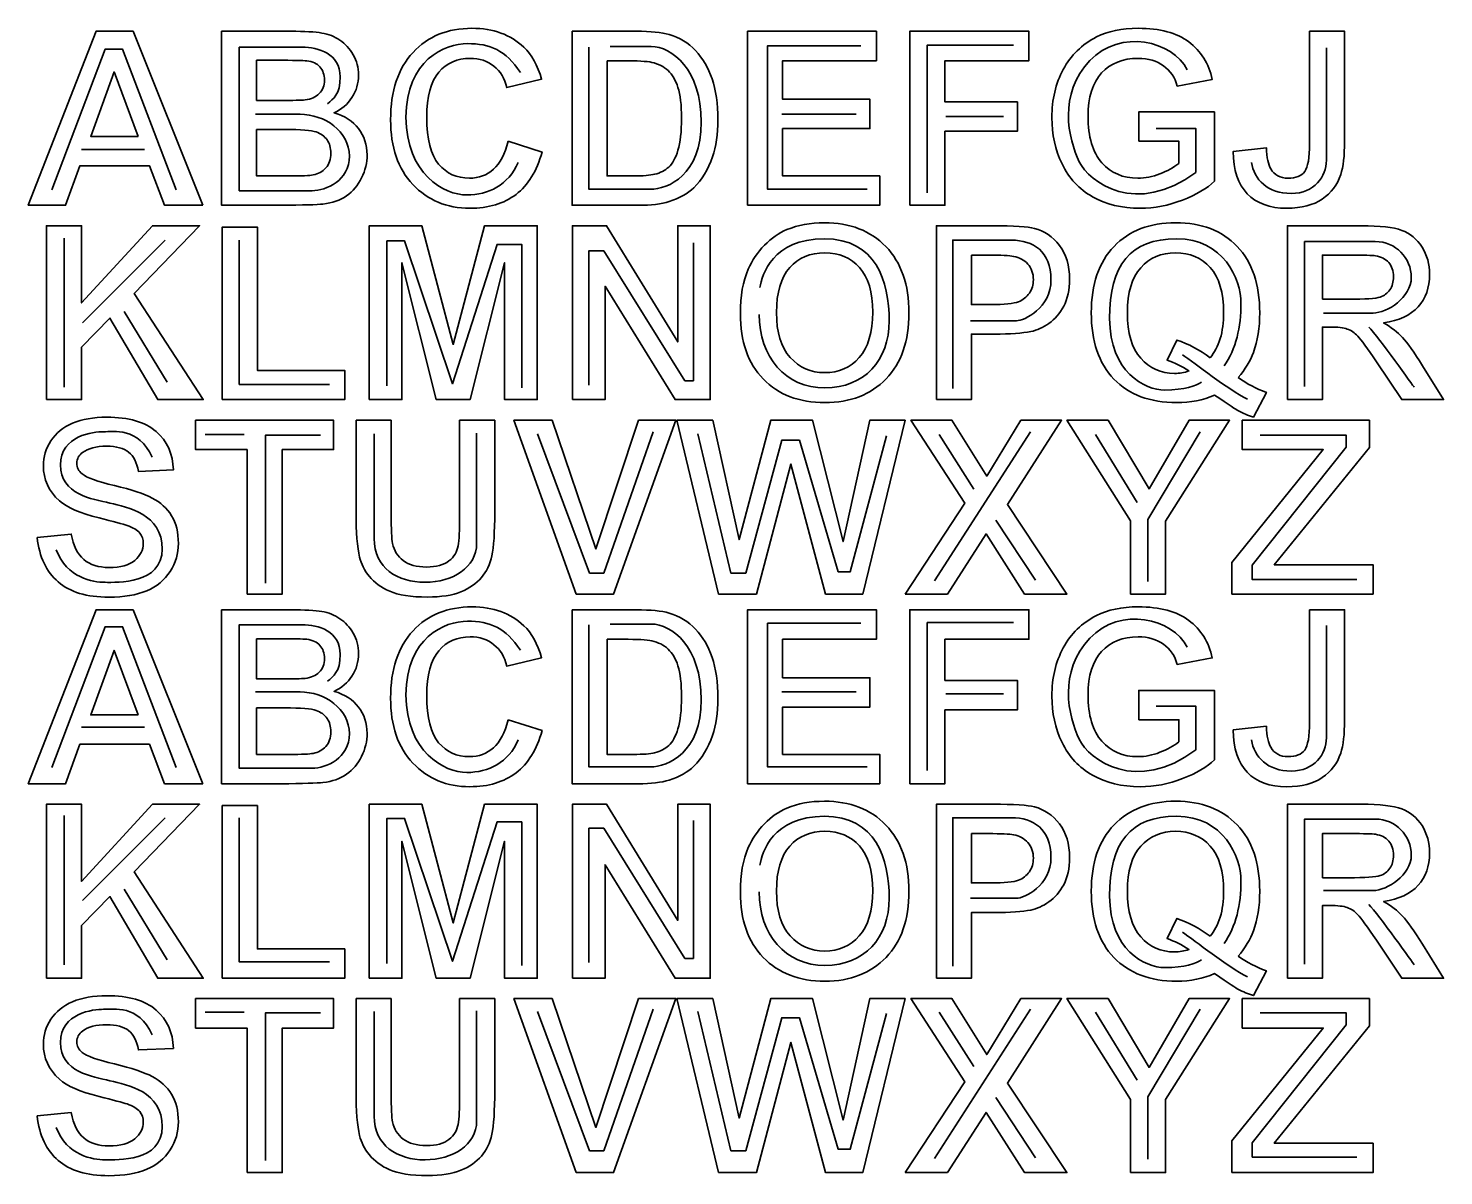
# Model space of a CAD drawing. Header units: inches. Extents: x 8 to 185, y -144 to -1.
import ezdxf

# ---------------------------------------------------------------- set-up
doc = ezdxf.new("R2010")
doc.units = ezdxf.units.IN
doc.header["$MEASUREMENT"] = 0
doc.layers.add('Layer 1', color=7, linetype='Continuous')
doc.layers.add('Layer 2', color=7, linetype='Continuous')

# ---------------------------------------------------------------- blocks, each defined once
blk = doc.blocks.new('block 2')
at = {"layer": 'Layer 1', "color": 230, "lineweight": 35, "true_color": 0xec008b}
for points in [[(30.02, -95.07), (25.25, -95.07), (23.36, -90.14), (14.68, -90.14), (12.89, -95.07), (8.24, -95.07), (16.7, -73.37), (21.33, -73.37), (30.02, -95.07)], [(98.03, -95.07), (98.03, -73.37), (114.12, -73.37), (114.12, -77.04), (102.41, -77.04), (102.41, -81.85), (113.31, -81.85), (113.31, -85.51), (102.41, -85.51), (102.41, -91.41), (114.54, -91.41), (114.54, -95.07), (98.03, -95.07)], [(118.28, -95.07), (118.28, -73.37), (133.16, -73.37), (133.16, -77.04), (122.67, -77.04), (122.67, -82.17), (131.73, -82.17), (131.73, -85.85), (122.67, -85.85), (122.67, -95.07), (118.28, -95.07)], [(21.95, -86.48), (18.96, -78.43), (16.03, -86.48), (21.95, -86.48)], [(10.51, -119.33), (10.51, -97.62), (14.89, -97.62), (14.89, -107.26), (23.74, -97.62), (29.63, -97.62), (21.46, -106.07), (30.08, -119.33), (24.41, -119.33), (18.44, -109.14), (14.89, -112.77), (14.89, -119.33), (10.51, -119.33)], [(32.46, -119.33), (32.46, -97.8), (36.84, -97.8), (36.84, -115.67), (47.74, -115.67), (47.74, -119.33), (32.46, -119.33)], [(50.81, -119.33), (50.81, -97.62), (57.36, -97.62), (61.3, -112.43), (65.2, -97.62), (71.77, -97.62), (71.77, -119.33), (67.7, -119.33), (67.7, -102.24), (63.39, -119.33), (59.17, -119.33), (54.88, -102.24), (54.88, -119.33), (50.81, -119.33)], [(76.17, -119.33), (76.17, -97.62), (80.43, -97.62), (89.31, -112.12), (89.31, -97.62), (93.38, -97.62), (93.38, -119.33), (88.99, -119.33), (80.24, -105.17), (80.24, -119.33), (76.17, -119.33)], [(35.56, -143.58), (35.56, -125.55), (29.12, -125.55), (29.12, -121.88), (46.36, -121.88), (46.36, -125.55), (39.94, -125.55), (39.94, -143.58), (35.56, -143.58)], [(76.62, -143.58), (68.87, -121.88), (73.62, -121.88), (79.11, -137.94), (84.43, -121.88), (89.08, -121.88), (81.3, -143.58), (76.62, -143.58)], [(94.39, -143.58), (89.21, -121.88), (93.69, -121.88), (96.97, -136.79), (100.93, -121.88), (106.14, -121.88), (109.95, -137.04), (113.28, -121.88), (117.69, -121.88), (112.42, -143.58), (107.77, -143.58), (103.45, -127.35), (99.14, -143.58), (94.39, -143.58)], [(117.72, -143.58), (125.14, -132.26), (118.42, -121.88), (123.54, -121.88), (127.89, -128.85), (132.16, -121.88), (137.23, -121.88), (130.48, -132.42), (137.9, -143.58), (132.62, -143.58), (127.8, -136.07), (122.98, -143.58), (117.72, -143.58)], [(145.85, -143.58), (145.85, -134.45), (137.9, -121.88), (143.04, -121.88), (148.15, -130.46), (153.15, -121.88), (158.2, -121.88), (150.22, -134.48), (150.22, -143.58), (145.85, -143.58)], [(158.49, -143.58), (158.49, -139.63), (169.89, -125.55), (159.78, -125.55), (159.78, -121.88), (175.67, -121.88), (175.67, -125.28), (163.78, -139.92), (176.13, -139.92), (176.13, -143.58), (158.49, -143.58)]]:
    blk.add_lwpolyline(points, dxfattribs=at)
for points, knots in [([(32.36, -73.37), (32.36, -73.37), (41.03, -73.37), (41.03, -73.37), (42.75, -73.37), (44.03, -73.44), (44.88, -73.58), (45.72, -73.72), (46.48, -74.02), (47.14, -74.48), (47.81, -74.93), (48.36, -75.53), (48.81, -76.29), (49.25, -77.04), (49.47, -77.89), (49.47, -78.83), (49.47, -79.84), (49.2, -80.78), (48.65, -81.63), (48.1, -82.48), (47.36, -83.11), (46.42, -83.54), (47.75, -83.92), (48.76, -84.58), (49.47, -85.51), (50.18, -86.43), (50.54, -87.52), (50.54, -88.78), (50.54, -89.76), (50.31, -90.72), (49.85, -91.66), (49.39, -92.59), (48.76, -93.33), (47.97, -93.89), (47.18, -94.45), (46.2, -94.79), (45.03, -94.92), (44.3, -95), (42.54, -95.05), (39.75, -95.07), (39.75, -95.07), (32.36, -95.07), (32.36, -95.07), (32.36, -95.07), (32.36, -73.37), (32.36, -73.37)], [0, 0, 0, 0, 1, 1, 1, 2, 2, 2, 3, 3, 3, 4, 4, 4, 5, 5, 5, 6, 6, 6, 7, 7, 7, 8, 8, 8, 9, 9, 9, 10, 10, 10, 11, 11, 11, 12, 12, 12, 13, 13, 13, 14, 14, 14, 15, 15, 15, 15]), ([(68.13, -87.09), (68.13, -87.09), (72.38, -88.44), (72.38, -88.44), (71.72, -90.81), (70.64, -92.56), (69.13, -93.71), (67.61, -94.86), (65.69, -95.44), (63.36, -95.44), (60.48, -95.44), (58.11, -94.45), (56.25, -92.49), (54.4, -90.52), (53.47, -87.82), (53.47, -84.41), (53.47, -80.8), (54.4, -77.99), (56.27, -75.99), (58.13, -73.99), (60.59, -73), (63.63, -73), (66.28, -73), (68.44, -73.78), (70.1, -75.35), (71.08, -76.28), (71.82, -77.61), (72.32, -79.35), (72.32, -79.35), (67.98, -80.38), (67.98, -80.38), (67.72, -79.26), (67.19, -78.37), (66.37, -77.72), (65.56, -77.07), (64.57, -76.74), (63.4, -76.74), (61.8, -76.74), (60.49, -77.32), (59.49, -78.47), (58.49, -79.63), (57.99, -81.5), (57.99, -84.08), (57.99, -86.83), (58.48, -88.78), (59.47, -89.95), (60.45, -91.11), (61.74, -91.69), (63.32, -91.69), (64.48, -91.69), (65.48, -91.32), (66.32, -90.58), (67.16, -89.84), (67.76, -88.68), (68.13, -87.09)], [0, 0, 0, 0, 1, 1, 1, 2, 2, 2, 3, 3, 3, 4, 4, 4, 5, 5, 5, 6, 6, 6, 7, 7, 7, 8, 8, 8, 9, 9, 9, 10, 10, 10, 11, 11, 11, 12, 12, 12, 13, 13, 13, 14, 14, 14, 15, 15, 15, 16, 16, 16, 17, 17, 17, 18, 18, 18, 18]), ([(76.12, -73.37), (76.12, -73.37), (84.13, -73.37), (84.13, -73.37), (85.94, -73.37), (87.31, -73.5), (88.26, -73.78), (89.53, -74.16), (90.62, -74.82), (91.53, -75.78), (92.44, -76.74), (93.13, -77.91), (93.61, -79.3), (94.08, -80.68), (94.32, -82.39), (94.32, -84.42), (94.32, -86.21), (94.09, -87.75), (93.65, -89.04), (93.11, -90.62), (92.33, -91.9), (91.33, -92.88), (90.57, -93.62), (89.54, -94.2), (88.25, -94.61), (87.28, -94.92), (85.99, -95.07), (84.37, -95.07), (84.37, -95.07), (76.12, -95.07), (76.12, -95.07), (76.12, -95.07), (76.12, -73.37), (76.12, -73.37)], [0, 0, 0, 0, 1, 1, 1, 2, 2, 2, 3, 3, 3, 4, 4, 4, 5, 5, 5, 6, 6, 6, 7, 7, 7, 8, 8, 8, 9, 9, 9, 10, 10, 10, 11, 11, 11, 11]), ([(146.87, -87.09), (146.87, -87.09), (146.87, -83.43), (146.87, -83.43), (146.87, -83.43), (156.32, -83.43), (156.32, -83.43), (156.32, -83.43), (156.32, -92.08), (156.32, -92.08), (155.4, -92.97), (154.07, -93.75), (152.33, -94.43), (150.59, -95.1), (148.82, -95.44), (147.04, -95.44), (144.77, -95.44), (142.79, -94.96), (141.1, -94.01), (139.41, -93.06), (138.14, -91.7), (137.29, -89.92), (136.44, -88.15), (136.02, -86.23), (136.02, -84.14), (136.02, -81.88), (136.49, -79.87), (137.44, -78.12), (138.39, -76.36), (139.78, -75.01), (141.6, -74.08), (142.99, -73.36), (144.73, -73), (146.8, -73), (149.49, -73), (151.6, -73.56), (153.11, -74.69), (154.63, -75.82), (155.6, -77.38), (156.04, -79.38), (156.04, -79.38), (151.68, -80.19), (151.68, -80.19), (151.38, -79.12), (150.8, -78.28), (149.96, -77.67), (149.11, -77.05), (148.06, -76.74), (146.8, -76.74), (144.88, -76.74), (143.36, -77.35), (142.23, -78.56), (141.1, -79.78), (140.54, -81.58), (140.54, -83.97), (140.54, -86.54), (141.11, -88.47), (142.25, -89.76), (143.4, -91.05), (144.9, -91.69), (146.75, -91.69), (147.67, -91.69), (148.59, -91.51), (149.51, -91.15), (150.44, -90.79), (151.23, -90.36), (151.89, -89.84), (151.89, -89.84), (151.89, -87.09), (151.89, -87.09), (151.89, -87.09), (146.87, -87.09), (146.87, -87.09)], [0, 0, 0, 0, 1, 1, 1, 2, 2, 2, 3, 3, 3, 4, 4, 4, 5, 5, 5, 6, 6, 6, 7, 7, 7, 8, 8, 8, 9, 9, 9, 10, 10, 10, 11, 11, 11, 12, 12, 12, 13, 13, 13, 14, 14, 14, 15, 15, 15, 16, 16, 16, 17, 17, 17, 18, 18, 18, 19, 19, 19, 20, 20, 20, 21, 21, 21, 22, 22, 22, 23, 23, 23, 24, 24, 24, 24]), ([(168.19, -73.37), (168.19, -73.37), (172.56, -73.37), (172.56, -73.37), (172.56, -73.37), (172.56, -87.1), (172.56, -87.1), (172.56, -88.9), (172.4, -90.28), (172.08, -91.25), (171.66, -92.51), (170.89, -93.53), (169.77, -94.29), (168.66, -95.06), (167.19, -95.44), (165.36, -95.44), (163.22, -95.44), (161.57, -94.84), (160.42, -93.64), (159.26, -92.44), (158.68, -90.68), (158.67, -88.36), (158.67, -88.36), (162.8, -87.89), (162.8, -87.89), (162.85, -89.13), (163.03, -90.01), (163.35, -90.52), (163.82, -91.3), (164.54, -91.69), (165.51, -91.69), (166.49, -91.69), (167.18, -91.41), (167.58, -90.86), (167.99, -90.3), (168.19, -89.14), (168.19, -87.39), (168.19, -87.39), (168.19, -73.37), (168.19, -73.37)], [0, 0, 0, 0, 1, 1, 1, 2, 2, 2, 3, 3, 3, 4, 4, 4, 5, 5, 5, 6, 6, 6, 7, 7, 7, 8, 8, 8, 9, 9, 9, 10, 10, 10, 11, 11, 11, 12, 12, 12, 13, 13, 13, 13]), ([(36.74, -76.98), (36.74, -76.98), (36.74, -82), (36.74, -82), (36.74, -82), (39.61, -82), (39.61, -82), (41.32, -82), (42.38, -81.97), (42.8, -81.92), (43.55, -81.83), (44.14, -81.57), (44.57, -81.15), (44.99, -80.72), (45.21, -80.15), (45.21, -79.45), (45.21, -78.78), (45.02, -78.23), (44.65, -77.81), (44.28, -77.39), (43.73, -77.14), (43, -77.05), (42.57, -77), (41.32, -76.98), (39.26, -76.98), (39.26, -76.98), (36.74, -76.98), (36.74, -76.98)], [0, 0, 0, 0, 1, 1, 1, 2, 2, 2, 3, 3, 3, 4, 4, 4, 5, 5, 5, 6, 6, 6, 7, 7, 7, 8, 8, 8, 9, 9, 9, 9]), ([(80.5, -77.04), (80.5, -77.04), (80.5, -91.41), (80.5, -91.41), (80.5, -91.41), (83.78, -91.41), (83.78, -91.41), (85, -91.41), (85.88, -91.34), (86.43, -91.21), (87.14, -91.03), (87.73, -90.73), (88.19, -90.3), (88.66, -89.88), (89.05, -89.18), (89.34, -88.21), (89.64, -87.24), (89.79, -85.91), (89.79, -84.23), (89.79, -82.55), (89.64, -81.27), (89.34, -80.37), (89.05, -79.47), (88.63, -78.77), (88.1, -78.27), (87.57, -77.76), (86.89, -77.42), (86.07, -77.24), (85.46, -77.11), (84.26, -77.04), (82.47, -77.04), (82.47, -77.04), (80.5, -77.04), (80.5, -77.04)], [0, 0, 0, 0, 1, 1, 1, 2, 2, 2, 3, 3, 3, 4, 4, 4, 5, 5, 5, 6, 6, 6, 7, 7, 7, 8, 8, 8, 9, 9, 9, 10, 10, 10, 11, 11, 11, 11]), ([(36.74, -85.61), (36.74, -85.61), (36.74, -91.41), (36.74, -91.41), (36.74, -91.41), (40.8, -91.41), (40.8, -91.41), (42.38, -91.41), (43.38, -91.37), (43.8, -91.28), (44.45, -91.16), (44.98, -90.87), (45.39, -90.41), (45.8, -89.95), (46.01, -89.34), (46.01, -88.57), (46.01, -87.92), (45.85, -87.37), (45.54, -86.91), (45.22, -86.46), (44.76, -86.13), (44.17, -85.92), (43.57, -85.71), (42.27, -85.61), (40.28, -85.61), (40.28, -85.61), (36.74, -85.61), (36.74, -85.61)], [0, 0, 0, 0, 1, 1, 1, 2, 2, 2, 3, 3, 3, 4, 4, 4, 5, 5, 5, 6, 6, 6, 7, 7, 7, 8, 8, 8, 9, 9, 9, 9]), ([(97.13, -108.61), (97.13, -106.4), (97.46, -104.54), (98.12, -103.04), (98.61, -101.93), (99.29, -100.94), (100.14, -100.06), (101, -99.19), (101.93, -98.53), (102.95, -98.11), (104.3, -97.54), (105.86, -97.25), (107.63, -97.25), (110.82, -97.25), (113.38, -98.24), (115.3, -100.23), (117.22, -102.21), (118.18, -104.97), (118.18, -108.5), (118.18, -112.01), (117.23, -114.75), (115.32, -116.73), (113.42, -118.71), (110.87, -119.7), (107.68, -119.7), (104.46, -119.7), (101.89, -118.71), (99.99, -116.74), (98.08, -114.77), (97.13, -112.06), (97.13, -108.61)], [0, 0, 0, 0, 1, 1, 1, 2, 2, 2, 3, 3, 3, 4, 4, 4, 5, 5, 5, 6, 6, 6, 7, 7, 7, 8, 8, 8, 9, 9, 9, 10, 10, 10, 10]), ([(121.6, -119.33), (121.6, -119.33), (121.6, -97.62), (121.6, -97.62), (121.6, -97.62), (128.63, -97.62), (128.63, -97.62), (131.3, -97.62), (133.04, -97.73), (133.84, -97.95), (135.09, -98.27), (136.13, -98.98), (136.97, -100.07), (137.81, -101.16), (138.23, -102.57), (138.23, -104.3), (138.23, -105.63), (137.98, -106.75), (137.5, -107.66), (137.02, -108.57), (136.4, -109.28), (135.66, -109.8), (134.91, -110.32), (134.16, -110.66), (133.39, -110.83), (132.34, -111.03), (130.82, -111.14), (128.84, -111.14), (128.84, -111.14), (125.98, -111.14), (125.98, -111.14), (125.98, -111.14), (125.98, -119.33), (125.98, -119.33), (125.98, -119.33), (121.6, -119.33), (121.6, -119.33)], [0, 0, 0, 0, 1, 1, 1, 2, 2, 2, 3, 3, 3, 4, 4, 4, 5, 5, 5, 6, 6, 6, 7, 7, 7, 8, 8, 8, 9, 9, 9, 10, 10, 10, 11, 11, 11, 12, 12, 12, 12]), ([(159.29, -116.57), (160.37, -117.34), (161.54, -117.95), (162.8, -118.41), (162.8, -118.41), (161.19, -121.5), (161.19, -121.5), (160.53, -121.3), (159.88, -121.03), (159.25, -120.69), (159.11, -120.62), (158.14, -119.98), (156.33, -118.76), (154.91, -119.38), (153.34, -119.7), (151.61, -119.7), (148.27, -119.7), (145.66, -118.71), (143.77, -116.75), (141.88, -114.79), (140.94, -112.03), (140.94, -108.47), (140.94, -104.93), (141.88, -102.17), (143.78, -100.2), (145.67, -98.24), (148.24, -97.25), (151.49, -97.25), (154.71, -97.25), (157.26, -98.24), (159.15, -100.2), (161.03, -102.17), (161.97, -104.93), (161.97, -108.47), (161.97, -110.35), (161.71, -112), (161.19, -113.42), (160.79, -114.5), (160.16, -115.55), (159.29, -116.57)], [0, 0, 0, 0, 1, 1, 1, 2, 2, 2, 3, 3, 3, 4, 4, 4, 5, 5, 5, 6, 6, 6, 7, 7, 7, 8, 8, 8, 9, 9, 9, 10, 10, 10, 11, 11, 11, 12, 12, 12, 13, 13, 13, 13]), ([(165.42, -119.33), (165.42, -119.33), (165.42, -97.62), (165.42, -97.62), (165.42, -97.62), (174.65, -97.62), (174.65, -97.62), (176.97, -97.62), (178.65, -97.82), (179.7, -98.21), (180.75, -98.6), (181.59, -99.29), (182.23, -100.29), (182.86, -101.28), (183.17, -102.42), (183.17, -103.71), (183.17, -105.33), (182.69, -106.68), (181.74, -107.74), (180.78, -108.8), (179.35, -109.47), (177.44, -109.75), (178.39, -110.3), (179.17, -110.91), (179.79, -111.57), (180.41, -112.23), (181.24, -113.4), (182.28, -115.09), (182.28, -115.09), (184.93, -119.33), (184.93, -119.33), (184.93, -119.33), (179.69, -119.33), (179.69, -119.33), (179.69, -119.33), (176.53, -114.6), (176.53, -114.6), (175.4, -112.91), (174.63, -111.85), (174.22, -111.41), (173.8, -110.97), (173.36, -110.67), (172.9, -110.51), (172.44, -110.35), (171.7, -110.26), (170.69, -110.26), (170.69, -110.26), (169.8, -110.26), (169.8, -110.26), (169.8, -110.26), (169.8, -119.33), (169.8, -119.33), (169.8, -119.33), (165.42, -119.33), (165.42, -119.33)], [0, 0, 0, 0, 1, 1, 1, 2, 2, 2, 3, 3, 3, 4, 4, 4, 5, 5, 5, 6, 6, 6, 7, 7, 7, 8, 8, 8, 9, 9, 9, 10, 10, 10, 11, 11, 11, 12, 12, 12, 13, 13, 13, 14, 14, 14, 15, 15, 15, 16, 16, 16, 17, 17, 17, 18, 18, 18, 18]), ([(101.64, -108.46), (101.64, -110.92), (102.21, -112.78), (103.35, -114.05), (104.48, -115.32), (105.92, -115.95), (107.67, -115.95), (109.42, -115.95), (110.85, -115.32), (111.97, -114.06), (113.09, -112.8), (113.65, -110.92), (113.65, -108.4), (113.65, -105.91), (113.11, -104.06), (112.01, -102.83), (110.92, -101.61), (109.48, -101), (107.67, -101), (105.86, -101), (104.41, -101.62), (103.3, -102.85), (102.2, -104.09), (101.64, -105.96), (101.64, -108.46)], [0, 0, 0, 0, 1, 1, 1, 2, 2, 2, 3, 3, 3, 4, 4, 4, 5, 5, 5, 6, 6, 6, 7, 7, 7, 8, 8, 8, 8]), ([(125.98, -101.29), (125.98, -101.29), (125.98, -107.45), (125.98, -107.45), (125.98, -107.45), (128.38, -107.45), (128.38, -107.45), (130.11, -107.45), (131.26, -107.34), (131.85, -107.11), (132.43, -106.88), (132.88, -106.53), (133.21, -106.05), (133.55, -105.56), (133.71, -105), (133.71, -104.36), (133.71, -103.57), (133.48, -102.92), (133.02, -102.4), (132.55, -101.89), (131.96, -101.57), (131.25, -101.44), (130.73, -101.34), (129.68, -101.29), (128.1, -101.29), (128.1, -101.29), (125.98, -101.29), (125.98, -101.29)], [0, 0, 0, 0, 1, 1, 1, 2, 2, 2, 3, 3, 3, 4, 4, 4, 5, 5, 5, 6, 6, 6, 7, 7, 7, 8, 8, 8, 9, 9, 9, 9]), ([(155.77, -114.1), (156.33, -113.44), (156.75, -112.64), (157.04, -111.7), (157.32, -110.76), (157.46, -109.69), (157.46, -108.47), (157.46, -105.97), (156.9, -104.09), (155.8, -102.85), (154.69, -101.62), (153.25, -101), (151.46, -101), (149.68, -101), (148.23, -101.62), (147.12, -102.86), (146.01, -104.11), (145.45, -105.98), (145.45, -108.47), (145.45, -111.01), (146.01, -112.91), (147.12, -114.17), (148.23, -115.42), (149.63, -116.05), (151.33, -116.05), (151.96, -116.05), (152.56, -115.95), (153.12, -115.74), (152.23, -115.16), (151.33, -114.71), (150.41, -114.38), (150.41, -114.38), (151.64, -111.88), (151.64, -111.88), (153.08, -112.37), (154.46, -113.11), (155.77, -114.1)], [0, 0, 0, 0, 1, 1, 1, 2, 2, 2, 3, 3, 3, 4, 4, 4, 5, 5, 5, 6, 6, 6, 7, 7, 7, 8, 8, 8, 9, 9, 9, 10, 10, 10, 11, 11, 11, 12, 12, 12, 12]), ([(169.8, -106.8), (169.8, -106.8), (173.05, -106.8), (173.05, -106.8), (175.15, -106.8), (176.46, -106.71), (176.99, -106.53), (177.51, -106.36), (177.92, -106.05), (178.21, -105.62), (178.51, -105.18), (178.66, -104.64), (178.66, -103.99), (178.66, -103.26), (178.46, -102.67), (178.07, -102.22), (177.68, -101.77), (177.13, -101.49), (176.42, -101.37), (176.07, -101.32), (175, -101.29), (173.22, -101.29), (173.22, -101.29), (169.8, -101.29), (169.8, -101.29), (169.8, -101.29), (169.8, -106.8), (169.8, -106.8)], [0, 0, 0, 0, 1, 1, 1, 2, 2, 2, 3, 3, 3, 4, 4, 4, 5, 5, 5, 6, 6, 6, 7, 7, 7, 8, 8, 8, 9, 9, 9, 9]), ([(9.34, -136.52), (9.34, -136.52), (13.6, -136.1), (13.6, -136.1), (13.86, -137.54), (14.38, -138.59), (15.16, -139.26), (15.95, -139.93), (17.01, -140.26), (18.34, -140.26), (19.75, -140.26), (20.81, -139.97), (21.53, -139.37), (22.24, -138.77), (22.6, -138.07), (22.6, -137.27), (22.6, -136.76), (22.45, -136.32), (22.15, -135.96), (21.85, -135.6), (21.32, -135.29), (20.57, -135.02), (20.06, -134.85), (18.89, -134.53), (17.07, -134.08), (14.72, -133.49), (13.07, -132.78), (12.12, -131.93), (10.79, -130.74), (10.12, -129.28), (10.12, -127.56), (10.12, -126.46), (10.44, -125.42), (11.06, -124.46), (11.69, -123.5), (12.59, -122.77), (13.77, -122.26), (14.95, -121.76), (16.38, -121.51), (18.04, -121.51), (20.77, -121.51), (22.82, -122.1), (24.19, -123.3), (25.57, -124.49), (26.29, -126.09), (26.36, -128.08), (26.36, -128.08), (21.98, -128.27), (21.98, -128.27), (21.79, -127.16), (21.39, -126.36), (20.77, -125.87), (20.16, -125.38), (19.23, -125.13), (18, -125.13), (16.73, -125.13), (15.73, -125.4), (15.01, -125.92), (14.54, -126.25), (14.31, -126.7), (14.31, -127.27), (14.31, -127.78), (14.53, -128.22), (14.96, -128.58), (15.52, -129.05), (16.86, -129.53), (18.99, -130.03), (21.12, -130.54), (22.7, -131.06), (23.72, -131.6), (24.74, -132.13), (25.54, -132.87), (26.12, -133.8), (26.7, -134.74), (26.98, -135.89), (26.98, -137.26), (26.98, -138.5), (26.64, -139.67), (25.95, -140.75), (25.26, -141.84), (24.28, -142.65), (23.02, -143.17), (21.75, -143.7), (20.18, -143.97), (18.29, -143.97), (15.55, -143.97), (13.44, -143.33), (11.97, -142.06), (10.5, -140.79), (9.62, -138.95), (9.34, -136.52)], [0, 0, 0, 0, 1, 1, 1, 2, 2, 2, 3, 3, 3, 4, 4, 4, 5, 5, 5, 6, 6, 6, 7, 7, 7, 8, 8, 8, 9, 9, 9, 10, 10, 10, 11, 11, 11, 12, 12, 12, 13, 13, 13, 14, 14, 14, 15, 15, 15, 16, 16, 16, 17, 17, 17, 18, 18, 18, 19, 19, 19, 20, 20, 20, 21, 21, 21, 22, 22, 22, 23, 23, 23, 24, 24, 24, 25, 25, 25, 26, 26, 26, 27, 27, 27, 28, 28, 28, 29, 29, 29, 30, 30, 30, 30]), ([(49.16, -121.88), (49.16, -121.88), (53.54, -121.88), (53.54, -121.88), (53.54, -121.88), (53.54, -133.63), (53.54, -133.63), (53.54, -135.5), (53.6, -136.71), (53.71, -137.26), (53.89, -138.15), (54.34, -138.86), (55.05, -139.4), (55.75, -139.94), (56.72, -140.21), (57.94, -140.21), (59.18, -140.21), (60.12, -139.95), (60.75, -139.44), (61.39, -138.93), (61.77, -138.31), (61.89, -137.57), (62.02, -136.83), (62.09, -135.6), (62.09, -133.88), (62.09, -133.88), (62.09, -121.88), (62.09, -121.88), (62.09, -121.88), (66.47, -121.88), (66.47, -121.88), (66.47, -121.88), (66.47, -133.28), (66.47, -133.28), (66.47, -135.88), (66.35, -137.72), (66.11, -138.8), (65.88, -139.87), (65.44, -140.78), (64.8, -141.52), (64.17, -142.26), (63.32, -142.85), (62.25, -143.29), (61.18, -143.73), (59.79, -143.95), (58.07, -143.95), (56, -143.95), (54.43, -143.71), (53.36, -143.23), (52.29, -142.75), (51.44, -142.13), (50.82, -141.37), (50.2, -140.6), (49.79, -139.8), (49.59, -138.96), (49.31, -137.72), (49.16, -135.88), (49.16, -133.45), (49.16, -133.45), (49.16, -121.88), (49.16, -121.88)], [0, 0, 0, 0, 1, 1, 1, 2, 2, 2, 3, 3, 3, 4, 4, 4, 5, 5, 5, 6, 6, 6, 7, 7, 7, 8, 8, 8, 9, 9, 9, 10, 10, 10, 11, 11, 11, 12, 12, 12, 13, 13, 13, 14, 14, 14, 15, 15, 15, 16, 16, 16, 17, 17, 17, 18, 18, 18, 19, 19, 19, 20, 20, 20, 20])]:
    blk.add_open_spline(points, degree=3, knots=knots, dxfattribs=at)
blk = doc.blocks.new('block 3')
at = {"layer": 'Layer 1', "color": 230, "lineweight": 35, "true_color": 0xec008b}
for points in [[(30.02, -22.9), (25.25, -22.9), (23.36, -17.97), (14.68, -17.97), (12.89, -22.9), (8.24, -22.9), (16.7, -1.19), (21.33, -1.19), (30.02, -22.9)], [(98.03, -22.9), (98.03, -1.19), (114.12, -1.19), (114.12, -4.87), (102.41, -4.87), (102.41, -9.68), (113.31, -9.68), (113.31, -13.33), (102.41, -13.33), (102.41, -19.24), (114.54, -19.24), (114.54, -22.9), (98.03, -22.9)], [(118.28, -22.9), (118.28, -1.19), (133.16, -1.19), (133.16, -4.87), (122.67, -4.87), (122.67, -10), (131.73, -10), (131.73, -13.67), (122.67, -13.67), (122.67, -22.9), (118.28, -22.9)], [(21.95, -14.31), (18.96, -6.26), (16.03, -14.31), (21.95, -14.31)], [(10.51, -47.15), (10.51, -25.45), (14.89, -25.45), (14.89, -35.09), (23.74, -25.45), (29.63, -25.45), (21.46, -33.9), (30.08, -47.15), (24.41, -47.15), (18.44, -36.97), (14.89, -40.59), (14.89, -47.15), (10.51, -47.15)], [(32.46, -47.15), (32.46, -25.63), (36.84, -25.63), (36.84, -43.5), (47.74, -43.5), (47.74, -47.15), (32.46, -47.15)], [(50.81, -47.15), (50.81, -25.45), (57.36, -25.45), (61.3, -40.25), (65.2, -25.45), (71.77, -25.45), (71.77, -47.15), (67.7, -47.15), (67.7, -30.07), (63.39, -47.15), (59.17, -47.15), (54.88, -30.07), (54.88, -47.15), (50.81, -47.15)], [(76.17, -47.15), (76.17, -25.45), (80.43, -25.45), (89.31, -39.94), (89.31, -25.45), (93.38, -25.45), (93.38, -47.15), (88.99, -47.15), (80.24, -33), (80.24, -47.15), (76.17, -47.15)], [(35.56, -71.41), (35.56, -53.38), (29.12, -53.38), (29.12, -49.71), (46.36, -49.71), (46.36, -53.38), (39.94, -53.38), (39.94, -71.41), (35.56, -71.41)], [(76.62, -71.41), (68.87, -49.71), (73.62, -49.71), (79.11, -65.77), (84.43, -49.71), (89.08, -49.71), (81.3, -71.41), (76.62, -71.41)], [(94.39, -71.41), (89.21, -49.71), (93.69, -49.71), (96.97, -64.61), (100.93, -49.71), (106.14, -49.71), (109.95, -64.86), (113.28, -49.71), (117.69, -49.71), (112.42, -71.41), (107.77, -71.41), (103.45, -55.18), (99.14, -71.41), (94.39, -71.41)], [(117.72, -71.41), (125.14, -60.08), (118.42, -49.71), (123.54, -49.71), (127.89, -56.68), (132.16, -49.71), (137.23, -49.71), (130.48, -60.25), (137.9, -71.41), (132.62, -71.41), (127.8, -63.9), (122.98, -71.41), (117.72, -71.41)], [(145.85, -71.41), (145.85, -62.27), (137.9, -49.71), (143.04, -49.71), (148.15, -58.29), (153.15, -49.71), (158.2, -49.71), (150.22, -62.3), (150.22, -71.41), (145.85, -71.41)], [(158.49, -71.41), (158.49, -67.46), (169.89, -53.38), (159.78, -53.38), (159.78, -49.71), (175.67, -49.71), (175.67, -53.11), (163.78, -67.75), (176.13, -67.75), (176.13, -71.41), (158.49, -71.41)]]:
    blk.add_lwpolyline(points, dxfattribs=at)
for points, knots in [([(32.36, -1.19), (32.36, -1.19), (41.03, -1.19), (41.03, -1.19), (42.75, -1.19), (44.03, -1.27), (44.88, -1.41), (45.72, -1.55), (46.48, -1.85), (47.14, -2.3), (47.81, -2.76), (48.36, -3.36), (48.81, -4.12), (49.25, -4.87), (49.47, -5.72), (49.47, -6.66), (49.47, -7.67), (49.2, -8.61), (48.65, -9.45), (48.1, -10.3), (47.36, -10.94), (46.42, -11.36), (47.75, -11.75), (48.76, -12.41), (49.47, -13.33), (50.18, -14.26), (50.54, -15.35), (50.54, -16.61), (50.54, -17.59), (50.31, -18.55), (49.85, -19.48), (49.39, -20.42), (48.76, -21.16), (47.97, -21.72), (47.18, -22.28), (46.2, -22.62), (45.03, -22.75), (44.3, -22.83), (42.54, -22.88), (39.75, -22.9), (39.75, -22.9), (32.36, -22.9), (32.36, -22.9), (32.36, -22.9), (32.36, -1.19), (32.36, -1.19)], [0, 0, 0, 0, 1, 1, 1, 2, 2, 2, 3, 3, 3, 4, 4, 4, 5, 5, 5, 6, 6, 6, 7, 7, 7, 8, 8, 8, 9, 9, 9, 10, 10, 10, 11, 11, 11, 12, 12, 12, 13, 13, 13, 14, 14, 14, 15, 15, 15, 15]), ([(68.13, -14.92), (68.13, -14.92), (72.38, -16.26), (72.38, -16.26), (71.72, -18.63), (70.64, -20.39), (69.13, -21.54), (67.61, -22.69), (65.69, -23.27), (63.36, -23.27), (60.48, -23.27), (58.11, -22.28), (56.25, -20.31), (54.4, -18.34), (53.47, -15.65), (53.47, -12.24), (53.47, -8.63), (54.4, -5.82), (56.27, -3.82), (58.13, -1.82), (60.59, -0.82), (63.63, -0.82), (66.28, -0.82), (68.44, -1.61), (70.1, -3.18), (71.08, -4.11), (71.82, -5.44), (72.32, -7.17), (72.32, -7.17), (67.98, -8.21), (67.98, -8.21), (67.72, -7.09), (67.19, -6.2), (66.37, -5.55), (65.56, -4.89), (64.57, -4.57), (63.4, -4.57), (61.8, -4.57), (60.49, -5.15), (59.49, -6.3), (58.49, -7.46), (57.99, -9.33), (57.99, -11.91), (57.99, -14.66), (58.48, -16.61), (59.47, -17.77), (60.45, -18.94), (61.74, -19.52), (63.32, -19.52), (64.48, -19.52), (65.48, -19.15), (66.32, -18.41), (67.16, -17.67), (67.76, -16.51), (68.13, -14.92)], [0, 0, 0, 0, 1, 1, 1, 2, 2, 2, 3, 3, 3, 4, 4, 4, 5, 5, 5, 6, 6, 6, 7, 7, 7, 8, 8, 8, 9, 9, 9, 10, 10, 10, 11, 11, 11, 12, 12, 12, 13, 13, 13, 14, 14, 14, 15, 15, 15, 16, 16, 16, 17, 17, 17, 18, 18, 18, 18]), ([(76.12, -1.19), (76.12, -1.19), (84.13, -1.19), (84.13, -1.19), (85.94, -1.19), (87.31, -1.33), (88.26, -1.61), (89.53, -1.98), (90.62, -2.65), (91.53, -3.61), (92.44, -4.56), (93.13, -5.74), (93.61, -7.12), (94.08, -8.51), (94.32, -10.22), (94.32, -12.25), (94.32, -14.04), (94.09, -15.58), (93.65, -16.87), (93.11, -18.45), (92.33, -19.73), (91.33, -20.71), (90.57, -21.45), (89.54, -22.02), (88.25, -22.44), (87.28, -22.74), (85.99, -22.9), (84.37, -22.9), (84.37, -22.9), (76.12, -22.9), (76.12, -22.9), (76.12, -22.9), (76.12, -1.19), (76.12, -1.19)], [0, 0, 0, 0, 1, 1, 1, 2, 2, 2, 3, 3, 3, 4, 4, 4, 5, 5, 5, 6, 6, 6, 7, 7, 7, 8, 8, 8, 9, 9, 9, 10, 10, 10, 11, 11, 11, 11]), ([(146.87, -14.92), (146.87, -14.92), (146.87, -11.26), (146.87, -11.26), (146.87, -11.26), (156.32, -11.26), (156.32, -11.26), (156.32, -11.26), (156.32, -19.91), (156.32, -19.91), (155.4, -20.79), (154.07, -21.58), (152.33, -22.25), (150.59, -22.93), (148.82, -23.27), (147.04, -23.27), (144.77, -23.27), (142.79, -22.79), (141.1, -21.84), (139.41, -20.89), (138.14, -19.52), (137.29, -17.75), (136.44, -15.98), (136.02, -14.05), (136.02, -11.97), (136.02, -9.71), (136.49, -7.7), (137.44, -5.95), (138.39, -4.19), (139.78, -2.84), (141.6, -1.9), (142.99, -1.18), (144.73, -0.82), (146.8, -0.82), (149.49, -0.82), (151.6, -1.39), (153.11, -2.52), (154.63, -3.65), (155.6, -5.21), (156.04, -7.2), (156.04, -7.2), (151.68, -8.02), (151.68, -8.02), (151.38, -6.95), (150.8, -6.11), (149.96, -5.49), (149.11, -4.88), (148.06, -4.57), (146.8, -4.57), (144.88, -4.57), (143.36, -5.18), (142.23, -6.39), (141.1, -7.6), (140.54, -9.41), (140.54, -11.79), (140.54, -14.37), (141.11, -16.3), (142.25, -17.59), (143.4, -18.88), (144.9, -19.52), (146.75, -19.52), (147.67, -19.52), (148.59, -19.34), (149.51, -18.98), (150.44, -18.62), (151.23, -18.18), (151.89, -17.67), (151.89, -17.67), (151.89, -14.92), (151.89, -14.92), (151.89, -14.92), (146.87, -14.92), (146.87, -14.92)], [0, 0, 0, 0, 1, 1, 1, 2, 2, 2, 3, 3, 3, 4, 4, 4, 5, 5, 5, 6, 6, 6, 7, 7, 7, 8, 8, 8, 9, 9, 9, 10, 10, 10, 11, 11, 11, 12, 12, 12, 13, 13, 13, 14, 14, 14, 15, 15, 15, 16, 16, 16, 17, 17, 17, 18, 18, 18, 19, 19, 19, 20, 20, 20, 21, 21, 21, 22, 22, 22, 23, 23, 23, 24, 24, 24, 24]), ([(168.19, -1.19), (168.19, -1.19), (172.56, -1.19), (172.56, -1.19), (172.56, -1.19), (172.56, -14.93), (172.56, -14.93), (172.56, -16.73), (172.4, -18.11), (172.08, -19.08), (171.66, -20.34), (170.89, -21.36), (169.77, -22.12), (168.66, -22.88), (167.19, -23.27), (165.36, -23.27), (163.22, -23.27), (161.57, -22.67), (160.42, -21.47), (159.26, -20.27), (158.68, -18.51), (158.67, -16.19), (158.67, -16.19), (162.8, -15.72), (162.8, -15.72), (162.85, -16.96), (163.03, -17.84), (163.35, -18.35), (163.82, -19.13), (164.54, -19.52), (165.51, -19.52), (166.49, -19.52), (167.18, -19.24), (167.58, -18.69), (167.99, -18.13), (168.19, -16.97), (168.19, -15.21), (168.19, -15.21), (168.19, -1.19), (168.19, -1.19)], [0, 0, 0, 0, 1, 1, 1, 2, 2, 2, 3, 3, 3, 4, 4, 4, 5, 5, 5, 6, 6, 6, 7, 7, 7, 8, 8, 8, 9, 9, 9, 10, 10, 10, 11, 11, 11, 12, 12, 12, 13, 13, 13, 13]), ([(36.74, -4.81), (36.74, -4.81), (36.74, -9.82), (36.74, -9.82), (36.74, -9.82), (39.61, -9.82), (39.61, -9.82), (41.32, -9.82), (42.38, -9.8), (42.8, -9.75), (43.55, -9.66), (44.14, -9.4), (44.57, -8.97), (44.99, -8.54), (45.21, -7.98), (45.21, -7.28), (45.21, -6.61), (45.02, -6.06), (44.65, -5.64), (44.28, -5.22), (43.73, -4.97), (43, -4.88), (42.57, -4.83), (41.32, -4.81), (39.26, -4.81), (39.26, -4.81), (36.74, -4.81), (36.74, -4.81)], [0, 0, 0, 0, 1, 1, 1, 2, 2, 2, 3, 3, 3, 4, 4, 4, 5, 5, 5, 6, 6, 6, 7, 7, 7, 8, 8, 8, 9, 9, 9, 9]), ([(80.5, -4.87), (80.5, -4.87), (80.5, -19.24), (80.5, -19.24), (80.5, -19.24), (83.78, -19.24), (83.78, -19.24), (85, -19.24), (85.88, -19.17), (86.43, -19.03), (87.14, -18.86), (87.73, -18.55), (88.19, -18.13), (88.66, -17.71), (89.05, -17.01), (89.34, -16.04), (89.64, -15.06), (89.79, -13.74), (89.79, -12.06), (89.79, -10.38), (89.64, -9.09), (89.34, -8.2), (89.05, -7.3), (88.63, -6.6), (88.1, -6.09), (87.57, -5.59), (86.89, -5.25), (86.07, -5.07), (85.46, -4.93), (84.26, -4.87), (82.47, -4.87), (82.47, -4.87), (80.5, -4.87), (80.5, -4.87)], [0, 0, 0, 0, 1, 1, 1, 2, 2, 2, 3, 3, 3, 4, 4, 4, 5, 5, 5, 6, 6, 6, 7, 7, 7, 8, 8, 8, 9, 9, 9, 10, 10, 10, 11, 11, 11, 11]), ([(36.74, -13.44), (36.74, -13.44), (36.74, -19.24), (36.74, -19.24), (36.74, -19.24), (40.8, -19.24), (40.8, -19.24), (42.38, -19.24), (43.38, -19.2), (43.8, -19.11), (44.45, -18.99), (44.98, -18.7), (45.39, -18.24), (45.8, -17.78), (46.01, -17.17), (46.01, -16.4), (46.01, -15.75), (45.85, -15.19), (45.54, -14.74), (45.22, -14.29), (44.76, -13.96), (44.17, -13.75), (43.57, -13.54), (42.27, -13.44), (40.28, -13.44), (40.28, -13.44), (36.74, -13.44), (36.74, -13.44)], [0, 0, 0, 0, 1, 1, 1, 2, 2, 2, 3, 3, 3, 4, 4, 4, 5, 5, 5, 6, 6, 6, 7, 7, 7, 8, 8, 8, 9, 9, 9, 9]), ([(97.13, -36.43), (97.13, -34.22), (97.46, -32.37), (98.12, -30.87), (98.61, -29.76), (99.29, -28.77), (100.14, -27.89), (101, -27.01), (101.93, -26.36), (102.95, -25.94), (104.3, -25.37), (105.86, -25.08), (107.63, -25.08), (110.82, -25.08), (113.38, -26.07), (115.3, -28.05), (117.22, -30.04), (118.18, -32.8), (118.18, -36.33), (118.18, -39.83), (117.23, -42.58), (115.32, -44.55), (113.42, -46.53), (110.87, -47.52), (107.68, -47.52), (104.46, -47.52), (101.89, -46.54), (99.99, -44.57), (98.08, -42.6), (97.13, -39.89), (97.13, -36.43)], [0, 0, 0, 0, 1, 1, 1, 2, 2, 2, 3, 3, 3, 4, 4, 4, 5, 5, 5, 6, 6, 6, 7, 7, 7, 8, 8, 8, 9, 9, 9, 10, 10, 10, 10]), ([(121.6, -47.15), (121.6, -47.15), (121.6, -25.45), (121.6, -25.45), (121.6, -25.45), (128.63, -25.45), (128.63, -25.45), (131.3, -25.45), (133.04, -25.56), (133.84, -25.78), (135.09, -26.1), (136.13, -26.81), (136.97, -27.9), (137.81, -28.99), (138.23, -30.4), (138.23, -32.13), (138.23, -33.46), (137.98, -34.58), (137.5, -35.49), (137.02, -36.4), (136.4, -37.11), (135.66, -37.63), (134.91, -38.14), (134.16, -38.49), (133.39, -38.66), (132.34, -38.86), (130.82, -38.97), (128.84, -38.97), (128.84, -38.97), (125.98, -38.97), (125.98, -38.97), (125.98, -38.97), (125.98, -47.15), (125.98, -47.15), (125.98, -47.15), (121.6, -47.15), (121.6, -47.15)], [0, 0, 0, 0, 1, 1, 1, 2, 2, 2, 3, 3, 3, 4, 4, 4, 5, 5, 5, 6, 6, 6, 7, 7, 7, 8, 8, 8, 9, 9, 9, 10, 10, 10, 11, 11, 11, 12, 12, 12, 12]), ([(159.29, -44.4), (160.37, -45.17), (161.54, -45.78), (162.8, -46.24), (162.8, -46.24), (161.19, -49.33), (161.19, -49.33), (160.53, -49.13), (159.88, -48.86), (159.25, -48.51), (159.11, -48.45), (158.14, -47.8), (156.33, -46.59), (154.91, -47.21), (153.34, -47.52), (151.61, -47.52), (148.27, -47.52), (145.66, -46.54), (143.77, -44.58), (141.88, -42.61), (140.94, -39.85), (140.94, -36.3), (140.94, -32.76), (141.88, -30), (143.78, -28.03), (145.67, -26.06), (148.24, -25.08), (151.49, -25.08), (154.71, -25.08), (157.26, -26.06), (159.15, -28.03), (161.03, -30), (161.97, -32.76), (161.97, -36.3), (161.97, -38.18), (161.71, -39.82), (161.19, -41.25), (160.79, -42.33), (160.16, -43.38), (159.29, -44.4)], [0, 0, 0, 0, 1, 1, 1, 2, 2, 2, 3, 3, 3, 4, 4, 4, 5, 5, 5, 6, 6, 6, 7, 7, 7, 8, 8, 8, 9, 9, 9, 10, 10, 10, 11, 11, 11, 12, 12, 12, 13, 13, 13, 13]), ([(165.42, -47.15), (165.42, -47.15), (165.42, -25.45), (165.42, -25.45), (165.42, -25.45), (174.65, -25.45), (174.65, -25.45), (176.97, -25.45), (178.65, -25.64), (179.7, -26.03), (180.75, -26.42), (181.59, -27.12), (182.23, -28.11), (182.86, -29.11), (183.17, -30.25), (183.17, -31.53), (183.17, -33.16), (182.69, -34.51), (181.74, -35.57), (180.78, -36.63), (179.35, -37.3), (177.44, -37.57), (178.39, -38.13), (179.17, -38.73), (179.79, -39.4), (180.41, -40.06), (181.24, -41.23), (182.28, -42.92), (182.28, -42.92), (184.93, -47.15), (184.93, -47.15), (184.93, -47.15), (179.69, -47.15), (179.69, -47.15), (179.69, -47.15), (176.53, -42.43), (176.53, -42.43), (175.4, -40.74), (174.63, -39.68), (174.22, -39.24), (173.8, -38.8), (173.36, -38.5), (172.9, -38.34), (172.44, -38.17), (171.7, -38.09), (170.69, -38.09), (170.69, -38.09), (169.8, -38.09), (169.8, -38.09), (169.8, -38.09), (169.8, -47.15), (169.8, -47.15), (169.8, -47.15), (165.42, -47.15), (165.42, -47.15)], [0, 0, 0, 0, 1, 1, 1, 2, 2, 2, 3, 3, 3, 4, 4, 4, 5, 5, 5, 6, 6, 6, 7, 7, 7, 8, 8, 8, 9, 9, 9, 10, 10, 10, 11, 11, 11, 12, 12, 12, 13, 13, 13, 14, 14, 14, 15, 15, 15, 16, 16, 16, 17, 17, 17, 18, 18, 18, 18]), ([(101.64, -36.29), (101.64, -38.74), (102.21, -40.61), (103.35, -41.88), (104.48, -43.14), (105.92, -43.78), (107.67, -43.78), (109.42, -43.78), (110.85, -43.15), (111.97, -41.89), (113.09, -40.63), (113.65, -38.74), (113.65, -36.23), (113.65, -33.74), (113.11, -31.88), (112.01, -30.66), (110.92, -29.44), (109.48, -28.83), (107.67, -28.83), (105.86, -28.83), (104.41, -29.44), (103.3, -30.68), (102.2, -31.92), (101.64, -33.79), (101.64, -36.29)], [0, 0, 0, 0, 1, 1, 1, 2, 2, 2, 3, 3, 3, 4, 4, 4, 5, 5, 5, 6, 6, 6, 7, 7, 7, 8, 8, 8, 8]), ([(125.98, -29.12), (125.98, -29.12), (125.98, -35.28), (125.98, -35.28), (125.98, -35.28), (128.38, -35.28), (128.38, -35.28), (130.11, -35.28), (131.26, -35.17), (131.85, -34.94), (132.43, -34.71), (132.88, -34.36), (133.21, -33.87), (133.55, -33.39), (133.71, -32.83), (133.71, -32.19), (133.71, -31.4), (133.48, -30.74), (133.02, -30.23), (132.55, -29.72), (131.96, -29.4), (131.25, -29.27), (130.73, -29.17), (129.68, -29.12), (128.1, -29.12), (128.1, -29.12), (125.98, -29.12), (125.98, -29.12)], [0, 0, 0, 0, 1, 1, 1, 2, 2, 2, 3, 3, 3, 4, 4, 4, 5, 5, 5, 6, 6, 6, 7, 7, 7, 8, 8, 8, 9, 9, 9, 9]), ([(155.77, -41.93), (156.33, -41.27), (156.75, -40.47), (157.04, -39.53), (157.32, -38.59), (157.46, -37.52), (157.46, -36.3), (157.46, -33.79), (156.9, -31.92), (155.8, -30.68), (154.69, -29.44), (153.25, -28.83), (151.46, -28.83), (149.68, -28.83), (148.23, -29.45), (147.12, -30.69), (146.01, -31.93), (145.45, -33.8), (145.45, -36.3), (145.45, -38.84), (146.01, -40.74), (147.12, -41.99), (148.23, -43.25), (149.63, -43.88), (151.33, -43.88), (151.96, -43.88), (152.56, -43.78), (153.12, -43.57), (152.23, -42.99), (151.33, -42.53), (150.41, -42.21), (150.41, -42.21), (151.64, -39.71), (151.64, -39.71), (153.08, -40.2), (154.46, -40.94), (155.77, -41.93)], [0, 0, 0, 0, 1, 1, 1, 2, 2, 2, 3, 3, 3, 4, 4, 4, 5, 5, 5, 6, 6, 6, 7, 7, 7, 8, 8, 8, 9, 9, 9, 10, 10, 10, 11, 11, 11, 12, 12, 12, 12]), ([(169.8, -34.63), (169.8, -34.63), (173.05, -34.63), (173.05, -34.63), (175.15, -34.63), (176.46, -34.54), (176.99, -34.36), (177.51, -34.18), (177.92, -33.88), (178.21, -33.44), (178.51, -33.01), (178.66, -32.47), (178.66, -31.82), (178.66, -31.09), (178.46, -30.5), (178.07, -30.05), (177.68, -29.6), (177.13, -29.31), (176.42, -29.2), (176.07, -29.15), (175, -29.12), (173.22, -29.12), (173.22, -29.12), (169.8, -29.12), (169.8, -29.12), (169.8, -29.12), (169.8, -34.63), (169.8, -34.63)], [0, 0, 0, 0, 1, 1, 1, 2, 2, 2, 3, 3, 3, 4, 4, 4, 5, 5, 5, 6, 6, 6, 7, 7, 7, 8, 8, 8, 9, 9, 9, 9]), ([(9.34, -64.35), (9.34, -64.35), (13.6, -63.93), (13.6, -63.93), (13.86, -65.36), (14.38, -66.41), (15.16, -67.09), (15.95, -67.76), (17.01, -68.09), (18.34, -68.09), (19.75, -68.09), (20.81, -67.79), (21.53, -67.2), (22.24, -66.6), (22.6, -65.9), (22.6, -65.1), (22.6, -64.59), (22.45, -64.15), (22.15, -63.79), (21.85, -63.43), (21.32, -63.12), (20.57, -62.85), (20.06, -62.67), (18.89, -62.36), (17.07, -61.9), (14.72, -61.32), (13.07, -60.61), (12.12, -59.76), (10.79, -58.56), (10.12, -57.11), (10.12, -55.39), (10.12, -54.29), (10.44, -53.25), (11.06, -52.29), (11.69, -51.33), (12.59, -50.59), (13.77, -50.09), (14.95, -49.59), (16.38, -49.34), (18.04, -49.34), (20.77, -49.34), (22.82, -49.93), (24.19, -51.13), (25.57, -52.32), (26.29, -53.91), (26.36, -55.91), (26.36, -55.91), (21.98, -56.1), (21.98, -56.1), (21.79, -54.99), (21.39, -54.18), (20.77, -53.7), (20.16, -53.21), (19.23, -52.96), (18, -52.96), (16.73, -52.96), (15.73, -53.22), (15.01, -53.75), (14.54, -54.08), (14.31, -54.53), (14.31, -55.09), (14.31, -55.61), (14.53, -56.05), (14.96, -56.41), (15.52, -56.88), (16.86, -57.36), (18.99, -57.86), (21.12, -58.37), (22.7, -58.89), (23.72, -59.42), (24.74, -59.96), (25.54, -60.7), (26.12, -61.63), (26.7, -62.56), (26.98, -63.72), (26.98, -65.09), (26.98, -66.33), (26.64, -67.5), (25.95, -68.58), (25.26, -69.67), (24.28, -70.47), (23.02, -71), (21.75, -71.53), (20.18, -71.79), (18.29, -71.79), (15.55, -71.79), (13.44, -71.16), (11.97, -69.89), (10.5, -68.62), (9.62, -66.77), (9.34, -64.35)], [0, 0, 0, 0, 1, 1, 1, 2, 2, 2, 3, 3, 3, 4, 4, 4, 5, 5, 5, 6, 6, 6, 7, 7, 7, 8, 8, 8, 9, 9, 9, 10, 10, 10, 11, 11, 11, 12, 12, 12, 13, 13, 13, 14, 14, 14, 15, 15, 15, 16, 16, 16, 17, 17, 17, 18, 18, 18, 19, 19, 19, 20, 20, 20, 21, 21, 21, 22, 22, 22, 23, 23, 23, 24, 24, 24, 25, 25, 25, 26, 26, 26, 27, 27, 27, 28, 28, 28, 29, 29, 29, 30, 30, 30, 30]), ([(49.16, -49.71), (49.16, -49.71), (53.54, -49.71), (53.54, -49.71), (53.54, -49.71), (53.54, -61.46), (53.54, -61.46), (53.54, -63.33), (53.6, -64.53), (53.71, -65.09), (53.89, -65.98), (54.34, -66.69), (55.05, -67.23), (55.75, -67.76), (56.72, -68.03), (57.94, -68.03), (59.18, -68.03), (60.12, -67.78), (60.75, -67.27), (61.39, -66.76), (61.77, -66.14), (61.89, -65.4), (62.02, -64.66), (62.09, -63.43), (62.09, -61.71), (62.09, -61.71), (62.09, -49.71), (62.09, -49.71), (62.09, -49.71), (66.47, -49.71), (66.47, -49.71), (66.47, -49.71), (66.47, -61.1), (66.47, -61.1), (66.47, -63.71), (66.35, -65.55), (66.11, -66.63), (65.88, -67.7), (65.44, -68.61), (64.8, -69.35), (64.17, -70.09), (63.32, -70.68), (62.25, -71.12), (61.18, -71.56), (59.79, -71.78), (58.07, -71.78), (56, -71.78), (54.43, -71.54), (53.36, -71.06), (52.29, -70.58), (51.44, -69.96), (50.82, -69.2), (50.2, -68.43), (49.79, -67.63), (49.59, -66.79), (49.31, -65.55), (49.16, -63.71), (49.16, -61.28), (49.16, -61.28), (49.16, -49.71), (49.16, -49.71)], [0, 0, 0, 0, 1, 1, 1, 2, 2, 2, 3, 3, 3, 4, 4, 4, 5, 5, 5, 6, 6, 6, 7, 7, 7, 8, 8, 8, 9, 9, 9, 10, 10, 10, 11, 11, 11, 12, 12, 12, 13, 13, 13, 14, 14, 14, 15, 15, 15, 16, 16, 16, 17, 17, 17, 18, 18, 18, 19, 19, 19, 20, 20, 20, 20])]:
    blk.add_open_spline(points, degree=3, knots=knots, dxfattribs=at)

msp = doc.modelspace()

# ---------------------------------------------------------------- linework, layer by layer
at = {"layer": 'Layer 2', "color": 250, "lineweight": 35, "true_color": 0x231f20}
for points in [[(11.2, -20.99), (17.82, -3.44), (20.02, -3.44), (26.72, -20.99)], [(112.18, -3), (100.54, -3), (100.54, -20.9), (112.98, -20.9)], [(131.23, -2.91), (120.47, -2.91), (120.47, -21.34)], [(102.31, -11.55), (111.57, -11.55)], [(122.77, -11.82), (130, -11.82)], [(14.9, -15.96), (22.75, -15.96)], [(12.7, -26.99), (12.7, -45.6)], [(14.99, -37.57), (25.31, -27.25)], [(34.57, -27.25), (34.57, -45.24), (45.86, -45.24)], [(53, -45.42), (53, -27.34), (55.21, -27.34), (61.21, -45.16), (66.76, -27.78), (69.85, -27.78), (69.85, -45.68)], [(78.23, -45.33), (78.23, -28.58), (80.08, -28.58), (90.22, -44.8), (91.28, -44.8), (91.28, -27.6)], [(20.2, -36.16), (25.58, -44.98)], [(86.25, -51.15), (80.08, -68.79), (78.32, -68.79), (71.79, -51.42)], [(133.35, -51.15), (121.36, -69.76)], [(147.99, -69.85), (147.99, -62.09), (154.52, -51.15)], [(35.19, -51.51), (30.34, -51.51)], [(37.84, -70.03), (37.84, -51.59), (44.71, -51.59)], [(115.36, -51.68), (110.86, -68.62), (109.36, -68.62), (104.51, -52.21), (102.31, -52.21), (97.81, -68.79), (95.96, -68.79), (91.81, -51.42)], [(121.97, -51.51), (126.29, -58.3)], [(146.67, -59.97), (141.46, -51.51)], [(162.01, -51.59), (172.77, -51.59), (172.77, -53.09), (161.04, -67.82), (161.04, -69.59), (174.1, -69.59)], [(129.03, -62.18), (133.97, -69.67)], [(11.2, -93.05), (17.82, -75.49), (20.02, -75.49), (26.72, -93.05)], [(112.18, -75.05), (100.54, -75.05), (100.54, -92.96), (112.98, -92.96)], [(131.23, -74.97), (120.47, -74.97), (120.47, -93.4)], [(102.31, -83.61), (111.57, -83.61)], [(122.77, -83.87), (130, -83.87)], [(14.9, -88.02), (22.75, -88.02)], [(12.7, -99.04), (12.7, -117.65)], [(14.99, -109.63), (25.31, -99.31)], [(34.57, -99.31), (34.57, -117.3), (45.86, -117.3)], [(53, -117.48), (53, -99.4), (55.21, -99.4), (61.21, -117.21), (66.76, -99.84), (69.85, -99.84), (69.85, -117.74)], [(78.23, -117.39), (78.23, -100.63), (80.08, -100.63), (90.22, -116.86), (91.28, -116.86), (91.28, -99.66)], [(20.2, -108.21), (25.58, -117.03)], [(35.19, -123.56), (30.34, -123.56)], [(37.84, -142.08), (37.84, -123.65), (44.71, -123.65)], [(86.25, -123.21), (80.08, -140.85), (78.32, -140.85), (71.79, -123.47)], [(115.36, -123.74), (110.86, -140.67), (109.36, -140.67), (104.51, -124.27), (102.31, -124.27), (97.81, -140.85), (95.96, -140.85), (91.81, -123.47)], [(133.35, -123.21), (121.36, -141.82)], [(121.97, -123.56), (126.29, -130.35)], [(146.67, -132.03), (141.46, -123.56)], [(147.99, -141.9), (147.99, -134.14), (154.52, -123.21)], [(162.01, -123.65), (172.77, -123.65), (172.77, -125.15), (161.04, -139.88), (161.04, -141.64), (174.1, -141.64)], [(129.03, -134.23), (133.97, -141.73)]]:
    msp.add_lwpolyline(points, dxfattribs=at)
for points, knots in [([(152.93, -6), (151.08, -2.38), (144.6, -0.84), (140.76, -4.85), (136.79, -9), (138.05, -14.58), (139.44, -17.46), (140.67, -20.02), (146.58, -24.34), (153.99, -18.79), (153.99, -15.26), (153.99, -13.32), (153.99, -13.32), (153.99, -13.32), (149.05, -13.32), (149.05, -13.32)], [0, 0, 0, 0, 1, 1, 1, 2, 2, 2, 3, 3, 3, 4, 4, 4, 5, 5, 5, 5]), ([(36.6, -11.55), (36.6, -11.55), (39.07, -11.55), (42.16, -11.55), (45.24, -11.55), (48.33, -13.67), (48.33, -16.76), (48.33, -19.84), (45.42, -21.08), (43.66, -21.08), (41.89, -21.08), (39.95, -21.08), (34.57, -21.08), (34.57, -21.08), (34.57, -3.18), (34.57, -3.18), (37.66, -3.18), (40.39, -3.18), (42.42, -3.18), (44.45, -3.18), (47.18, -3.97), (47.18, -6.88), (47.18, -9.08), (46.3, -9.61), (45.6, -10.23)], [0, 0, 0, 0, 1, 1, 1, 2, 2, 2, 3, 3, 3, 4, 4, 4, 5, 5, 5, 6, 6, 6, 7, 7, 7, 8, 8, 8, 8]), ([(69.67, -6.35), (67.82, -3.53), (65.88, -2.73), (63.06, -2.73), (60.24, -2.73), (55.39, -4.76), (55.39, -11.91), (55.39, -19.05), (60.24, -21.61), (62.97, -21.61), (65.7, -21.61), (68.17, -20.37), (69.41, -17.55)], [0, 0, 0, 0, 1, 1, 1, 2, 2, 2, 3, 3, 3, 4, 4, 4, 4]), ([(78.23, -3.18), (78.23, -3.18), (78.23, -20.9), (78.23, -20.9), (81.14, -20.9), (83.7, -20.9), (85.9, -20.9), (88.11, -20.9), (92.25, -19.14), (92.25, -12.52), (92.25, -5.91), (88.55, -3.09), (85.99, -3.09), (83.43, -3.09), (80.87, -3.09), (80.87, -3.09)], [0, 0, 0, 0, 1, 1, 1, 2, 2, 2, 3, 3, 3, 4, 4, 4, 5, 5, 5, 5]), ([(160.95, -17.55), (161.22, -19.67), (162.98, -21.43), (165.89, -21.43), (168.8, -21.43), (170.3, -19.31), (170.3, -17.29), (170.3, -15.26), (170.3, -3.26), (170.3, -3.26)], [0, 0, 0, 0, 1, 1, 1, 2, 2, 2, 3, 3, 3, 3]), ([(99.48, -36.51), (99.48, -41.8), (102.75, -45.68), (107.69, -45.68), (112.62, -45.68), (115.71, -42.25), (115.71, -37.31), (115.71, -32.37), (114.04, -27.08), (107.6, -27.08), (101.16, -27.08), (99.84, -31.57), (99.57, -33.16)], [0, 0, 0, 0, 1, 1, 1, 2, 2, 2, 3, 3, 3, 4, 4, 4, 4]), ([(123.65, -45.77), (123.65, -45.77), (123.65, -27.25), (123.65, -27.25), (127.35, -27.25), (128.23, -27.25), (130.97, -27.25), (133.7, -27.25), (135.91, -28.66), (135.91, -32.19), (135.91, -35.72), (132.56, -37.31), (131.59, -37.31), (130.62, -37.31), (126.47, -37.31), (125.85, -37.31)], [0, 0, 0, 0, 1, 1, 1, 2, 2, 2, 3, 3, 3, 4, 4, 4, 5, 5, 5, 5]), ([(157.52, -42.95), (159.01, -40.83), (159.63, -38.1), (159.63, -35.1), (159.63, -32.1), (157.43, -27.08), (151.61, -27.08), (145.79, -27.08), (143.23, -30.34), (143.23, -37.04), (143.23, -43.74), (147.64, -45.95), (150.11, -45.95), (152.58, -45.95), (154.08, -45.42), (154.69, -44.98)], [0, 0, 0, 0, 1, 1, 1, 2, 2, 2, 3, 3, 3, 4, 4, 4, 5, 5, 5, 5]), ([(167.57, -45.51), (167.57, -45.51), (167.57, -27.43), (167.57, -27.43), (170.92, -27.43), (173.83, -27.43), (176.39, -27.43), (178.95, -27.43), (180.89, -29.46), (180.89, -31.93), (180.89, -34.4), (177.89, -36.34), (176.12, -36.34), (174.36, -36.34), (169.95, -36.34), (169.95, -36.34)], [0, 0, 0, 0, 1, 1, 1, 2, 2, 2, 3, 3, 3, 4, 4, 4, 5, 5, 5, 5]), ([(23.72, -54.33), (21.96, -50.54), (18.87, -51.15), (17.64, -51.15), (16.4, -51.15), (12.26, -51.59), (12.26, -55.3), (12.26, -59), (16.23, -59.53), (18.43, -60.06), (20.64, -60.59), (24.96, -61.38), (24.96, -65.79), (24.96, -70.2), (19.31, -69.94), (17.82, -69.94), (16.32, -69.94), (13.05, -69.41), (11.73, -65.88)], [0, 0, 0, 0, 1, 1, 1, 2, 2, 2, 3, 3, 3, 4, 4, 4, 5, 5, 5, 6, 6, 6, 6]), ([(64.21, -51.33), (64.21, -51.33), (64.21, -62.09), (64.21, -65.09), (64.21, -68.09), (61.21, -69.94), (57.77, -69.94), (54.33, -69.94), (51.42, -68.17), (51.42, -64.47), (51.42, -60.77), (51.42, -51.42), (51.42, -51.42)], [0, 0, 0, 0, 1, 1, 1, 2, 2, 2, 3, 3, 3, 4, 4, 4, 4]), ([(152.93, -78.05), (151.08, -74.44), (144.6, -72.9), (140.76, -76.91), (136.79, -81.05), (138.05, -86.64), (139.44, -89.52), (140.67, -92.08), (146.58, -96.4), (153.99, -90.84), (153.99, -87.31), (153.99, -85.37), (153.99, -85.37), (153.99, -85.37), (149.05, -85.37), (149.05, -85.37)], [0, 0, 0, 0, 1, 1, 1, 2, 2, 2, 3, 3, 3, 4, 4, 4, 5, 5, 5, 5]), ([(36.6, -83.61), (36.6, -83.61), (39.07, -83.61), (42.16, -83.61), (45.24, -83.61), (48.33, -85.73), (48.33, -88.81), (48.33, -91.9), (45.42, -93.13), (43.66, -93.13), (41.89, -93.13), (39.95, -93.13), (34.57, -93.13), (34.57, -93.13), (34.57, -75.23), (34.57, -75.23), (37.66, -75.23), (40.39, -75.23), (42.42, -75.23), (44.45, -75.23), (47.18, -76.02), (47.18, -78.93), (47.18, -81.14), (46.3, -81.67), (45.6, -82.29)], [0, 0, 0, 0, 1, 1, 1, 2, 2, 2, 3, 3, 3, 4, 4, 4, 5, 5, 5, 6, 6, 6, 7, 7, 7, 8, 8, 8, 8]), ([(69.67, -78.4), (67.82, -75.58), (65.88, -74.79), (63.06, -74.79), (60.24, -74.79), (55.39, -76.82), (55.39, -83.96), (55.39, -91.1), (60.24, -93.66), (62.97, -93.66), (65.7, -93.66), (68.17, -92.43), (69.41, -89.61)], [0, 0, 0, 0, 1, 1, 1, 2, 2, 2, 3, 3, 3, 4, 4, 4, 4]), ([(78.23, -75.23), (78.23, -75.23), (78.23, -92.96), (78.23, -92.96), (81.14, -92.96), (83.7, -92.96), (85.9, -92.96), (88.11, -92.96), (92.25, -91.19), (92.25, -84.58), (92.25, -77.96), (88.55, -75.14), (85.99, -75.14), (83.43, -75.14), (80.87, -75.14), (80.87, -75.14)], [0, 0, 0, 0, 1, 1, 1, 2, 2, 2, 3, 3, 3, 4, 4, 4, 5, 5, 5, 5]), ([(160.95, -89.61), (161.22, -91.72), (162.98, -93.49), (165.89, -93.49), (168.8, -93.49), (170.3, -91.37), (170.3, -89.34), (170.3, -87.31), (170.3, -75.32), (170.3, -75.32)], [0, 0, 0, 0, 1, 1, 1, 2, 2, 2, 3, 3, 3, 3]), ([(99.48, -108.57), (99.48, -113.86), (102.75, -117.74), (107.69, -117.74), (112.62, -117.74), (115.71, -114.3), (115.71, -109.36), (115.71, -104.42), (114.04, -99.13), (107.6, -99.13), (101.16, -99.13), (99.84, -103.63), (99.57, -105.22)], [0, 0, 0, 0, 1, 1, 1, 2, 2, 2, 3, 3, 3, 4, 4, 4, 4]), ([(123.65, -117.83), (123.65, -117.83), (123.65, -99.31), (123.65, -99.31), (127.35, -99.31), (128.23, -99.31), (130.97, -99.31), (133.7, -99.31), (135.91, -100.72), (135.91, -104.25), (135.91, -107.77), (132.56, -109.36), (131.59, -109.36), (130.62, -109.36), (126.47, -109.36), (125.85, -109.36)], [0, 0, 0, 0, 1, 1, 1, 2, 2, 2, 3, 3, 3, 4, 4, 4, 5, 5, 5, 5]), ([(157.52, -115.01), (159.01, -112.89), (159.63, -110.15), (159.63, -107.16), (159.63, -104.16), (157.43, -99.13), (151.61, -99.13), (145.79, -99.13), (143.23, -102.39), (143.23, -109.1), (143.23, -115.8), (147.64, -118), (150.11, -118), (152.58, -118), (154.08, -117.48), (154.69, -117.03)], [0, 0, 0, 0, 1, 1, 1, 2, 2, 2, 3, 3, 3, 4, 4, 4, 5, 5, 5, 5]), ([(167.57, -117.56), (167.57, -117.56), (167.57, -99.48), (167.57, -99.48), (170.92, -99.48), (173.83, -99.48), (176.39, -99.48), (178.95, -99.48), (180.89, -101.51), (180.89, -103.98), (180.89, -106.45), (177.89, -108.39), (176.12, -108.39), (174.36, -108.39), (169.95, -108.39), (169.95, -108.39)], [0, 0, 0, 0, 1, 1, 1, 2, 2, 2, 3, 3, 3, 4, 4, 4, 5, 5, 5, 5]), ([(23.72, -126.38), (21.96, -122.59), (18.87, -123.21), (17.64, -123.21), (16.4, -123.21), (12.26, -123.65), (12.26, -127.35), (12.26, -131.06), (16.23, -131.59), (18.43, -132.12), (20.64, -132.64), (24.96, -133.44), (24.96, -137.85), (24.96, -142.26), (19.31, -141.99), (17.82, -141.99), (16.32, -141.99), (13.05, -141.46), (11.73, -137.94)], [0, 0, 0, 0, 1, 1, 1, 2, 2, 2, 3, 3, 3, 4, 4, 4, 5, 5, 5, 6, 6, 6, 6]), ([(64.21, -123.38), (64.21, -123.38), (64.21, -134.14), (64.21, -137.14), (64.21, -140.14), (61.21, -141.99), (57.77, -141.99), (54.33, -141.99), (51.42, -140.23), (51.42, -136.53), (51.42, -132.82), (51.42, -123.47), (51.42, -123.47)], [0, 0, 0, 0, 1, 1, 1, 2, 2, 2, 3, 3, 3, 4, 4, 4, 4])]:
    msp.add_open_spline(points, degree=3, knots=knots, dxfattribs=at)
for points in [[(175.6, -38.1), (176.74, -39.25), (181.24, -45.6), (181.24, -45.6)], [(152.31, -41.54), (153.9, -42.6), (157.96, -45.86), (160.43, -47.1)], [(175.6, -110.15), (176.74, -111.3), (181.24, -117.65), (181.24, -117.65)], [(152.31, -113.59), (153.9, -114.65), (157.96, -117.92), (160.43, -119.15)]]:
    msp.add_open_spline(points, degree=3, dxfattribs=at)

# ---------------------------------------------------------------- block references
at = {"layer": 'Layer 1'}
for name in ['block 3', 'block 2']:
    msp.add_blockref(name, (0, 0), dxfattribs=at)

doc.saveas('drawing.dxf')
